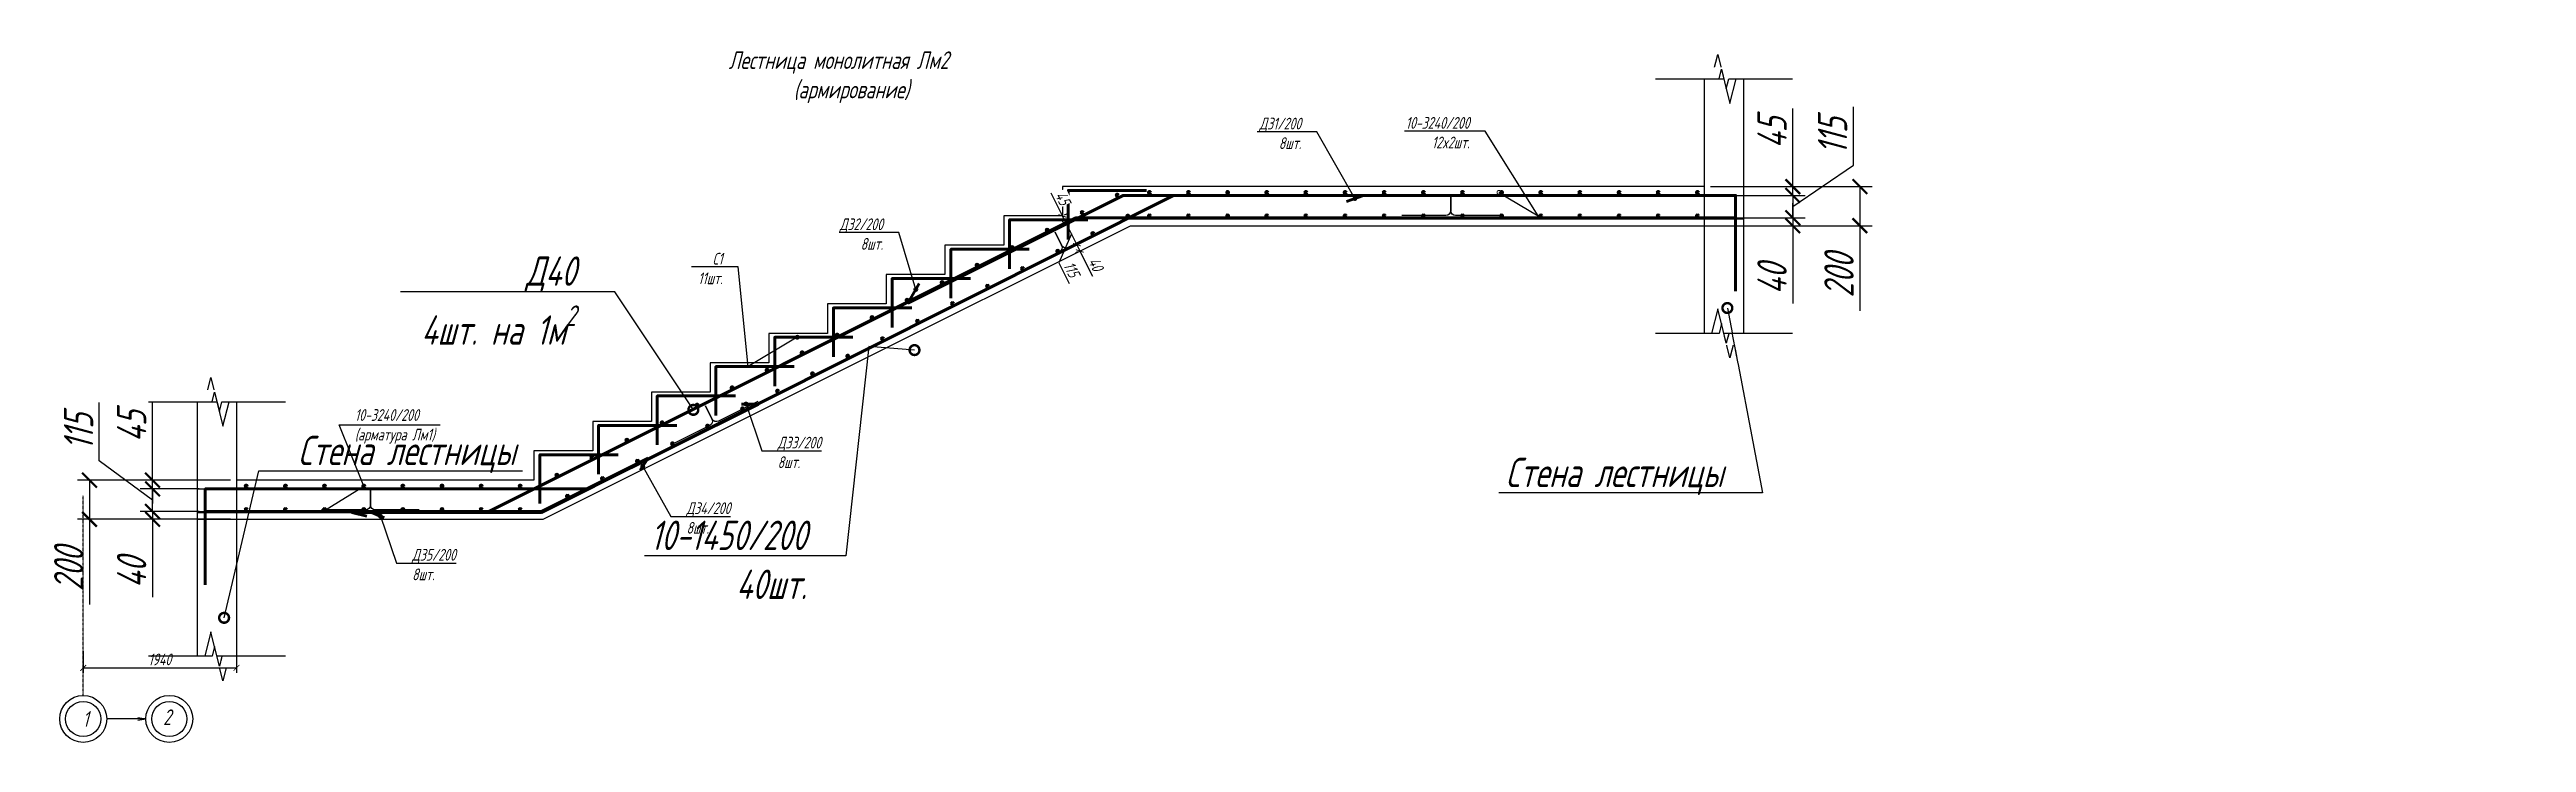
# Model space of a CAD drawing. Header units: millimetres. Extents: x 645 to 249636, y -127504 to 76561.
# Drawn here: x 170127 to 182783, y -43747 to -40207 of the extents above; entities that cross this region are included whole.
import ezdxf
from ezdxf import colors
from ezdxf.entities.mleader import LeaderData, LeaderLine
from ezdxf.math import Vec2, Vec3

# ---------------------------------------------------------------- set-up
doc = ezdxf.new("R2010")
doc.units = ezdxf.units.MM
doc.linetypes.add('Штрихпунктирная', pattern=[11, 6, -2, 1, -2])
doc.layers.get('Defpoints').update_dxf_attribs({"color": 8})
for name, color, linetype, lineweight in [('Обозначение', 94, 'Continuous', 25), ('Обозначения', 82, 'Continuous', 25), ('Обозначения @ 20', 82, 'Continuous', 25), ('Обозначения @ 50', 82, 'Continuous', 25), ('Основная', 7, 'Continuous', 60)]:
    doc.layers.add(name, color=color, linetype=linetype, lineweight=lineweight)
doc.styles.get("Standard").update_dxf_attribs({"font": 'simplex.shx', "width": 0.7, "oblique": 15, "height": 3})
doc.dimstyles.new('Default', dxfattribs={"dimtxt": 3, "dimasz": 1.5, "dimexe": 1.25, "dimexo": 0.625, "dimtad": 1, "dimdec": 0, "dimtxsty": 'Standard', "dimblk": 'ARCHTICK', "dimcen": 2.5, "dimadec": 0, "dimazin": 0, "dimtfac": 1, "dimtdec": 0, "dimtmove": 0, "dimatfit": 3, "dimfxl": 1, "dimarcsym": 0})

msp = doc.modelspace()

# ---------------------------------------------------------------- texts
at = {"layer": 'Обозначение', "attachment_point": 1}
for s, width, insert, char_height in [('\\pi327.12873;Лестница монолитная Лм2\\P\\pi658.85126;(армирование)', 2023.77947, (173269.894, -40216.165), 90), ('1', 270.73167, (170296.219, -43586.717), 80), ('2', 270.73167, (170707.253, -43577.997), 80)]:
    msp.add_mtext_dynamic_manual_height_columns(s, width=width, gutter_width=300, heights=[0], dxfattribs=dict(at, insert=insert, char_height=char_height))

# ---------------------------------------------------------------- blocks, each defined once
blk = doc.blocks.new('_DotSmall')
at = {"color": 0, "linetype": 'ByBlock', "const_width": 0.5}
blk.add_lwpolyline([(-0.0625, 0, 1), (0.0625, 0, 1)], format="xyb", close=True, dxfattribs=at)
blk = doc.blocks.new('_ArchTick')
at = {"color": 0, "linetype": 'ByBlock', "const_width": 0.15}
blk.add_lwpolyline([(-0.5, -0.5), (0.5, 0.5)], dxfattribs=at)
blk = doc.blocks.new('*D326')
at = {"layer": 'Defpoints', "color": 0, "transparency": 16777216}
for p in [(178582, -40907), (178582, -40952), (179034, -40907)]:
    blk.add_point(p, dxfattribs=at)
at = {"layer": 'Обозначение', "color": 0, "lineweight": -2, "transparency": 16777216}
for p, q in [((179034, -40907), (179034, -40508)), ((178613, -40907), (179097, -40907)), ((178613, -40952), (179097, -40952)), ((179034, -40952), (179034, -40907)), ((179034, -40952), (179034, -41027))]:
    blk.add_line(p, q, dxfattribs=at)
at = {"layer": 'Обозначение', "color": 0, "lineweight": -2, "transparency": 16777216, "xscale": 75, "yscale": 75, "zscale": 75}
for p, rotation in [((179034, -40907), 270), ((179034, -40952), 90)]:
    blk.add_blockref('_ArchTick', p, dxfattribs=dict(at, rotation=rotation))
at = {"layer": 'Обозначение', "color": 0, "transparency": 16777216, "insert": (178928, -40632), "char_height": 150, "attachment_point": 5, "rotation": 90}
blk.add_mtext('45', dxfattribs=at)
blk = doc.blocks.new('*D327')
at = {"layer": 'Defpoints', "color": 0, "transparency": 16777216}
for p in [(178582, -41067), (178582, -41107), (179034, -41107)]:
    blk.add_point(p, dxfattribs=at)
at = {"layer": 'Обозначение', "color": 0, "lineweight": -2, "transparency": 16777216}
for p, q in [((179034, -41067), (179034, -40992)), ((178613, -41067), (179097, -41067)), ((178613, -41107), (179097, -41107)), ((179034, -41067), (179034, -41107)), ((179034, -41107), (179034, -41504))]:
    blk.add_line(p, q, dxfattribs=at)
at = {"layer": 'Обозначение', "color": 0, "lineweight": -2, "transparency": 16777216, "xscale": 75, "yscale": 75, "zscale": 75}
for p, rotation in [((179034, -41067), 270), ((179034, -41107), 90)]:
    blk.add_blockref('_ArchTick', p, dxfattribs=dict(at, rotation=rotation))
at = {"layer": 'Обозначение', "color": 0, "transparency": 16777216, "insert": (178928, -41380), "char_height": 150, "attachment_point": 5, "rotation": 90}
blk.add_mtext('40', dxfattribs=at)
blk = doc.blocks.new('*D328')
at = {"layer": 'Defpoints', "color": 0, "transparency": 16777216}
for p in [(178582, -40952), (178582, -41067), (179034, -41067)]:
    blk.add_point(p, dxfattribs=at)
at = {"layer": 'Обозначение', "color": 0, "lineweight": -2, "transparency": 16777216}
for p, q in [((179344, -40798), (179344, -40500)), ((179034, -41009), (179344, -40798)), ((178613, -40952), (179097, -40952)), ((179034, -40952), (179034, -41067)), ((178613, -41067), (179097, -41067))]:
    blk.add_line(p, q, dxfattribs=at)
at = {"layer": 'Обозначение', "color": 0, "lineweight": -2, "transparency": 16777216, "xscale": 75, "yscale": 75, "zscale": 75}
for p, rotation in [((179034, -40952), 90), ((179034, -41067), 270)]:
    blk.add_blockref('_ArchTick', p, dxfattribs=dict(at, rotation=rotation))
at = {"layer": 'Обозначение', "color": 0, "transparency": 16777216, "insert": (179237, -40649), "char_height": 150, "attachment_point": 5, "rotation": 90}
blk.add_mtext('115', dxfattribs=at)
blk = doc.blocks.new('*D329')
at = {"layer": 'Defpoints', "color": 0, "transparency": 16777216}
for p in [(178582, -40907), (178582, -41107), (179377, -41107)]:
    blk.add_point(p, dxfattribs=at)
at = {"layer": 'Обозначение', "color": 0, "lineweight": -2, "transparency": 16777216}
for p, q in [((178613, -40907), (179439, -40907)), ((179377, -40907), (179377, -41107)), ((178613, -41107), (179439, -41107)), ((179377, -41107), (179377, -41542))]:
    blk.add_line(p, q, dxfattribs=at)
at = {"layer": 'Обозначение', "color": 0, "lineweight": -2, "transparency": 16777216, "xscale": 75, "yscale": 75, "zscale": 75}
for p, rotation in [((179377, -40907), 90), ((179377, -41107), 270)]:
    blk.add_blockref('_ArchTick', p, dxfattribs=dict(at, rotation=rotation))
at = {"layer": 'Обозначение', "color": 0, "transparency": 16777216, "insert": (179270, -41362), "char_height": 150, "attachment_point": 5, "rotation": 90}
blk.add_mtext('200', dxfattribs=at)
blk = doc.blocks.new('*D330')
at = {"layer": 'Defpoints', "color": 0, "transparency": 16777216}
for p in [(170653, -42407), (170922, -42452), (171082, -42407)]:
    blk.add_point(p, dxfattribs=at)
at = {"layer": 'Обозначение', "color": 0, "lineweight": -2, "transparency": 16777216}
for p, q in [((170653, -42407), (170653, -42008)), ((171051, -42407), (170590, -42407)), ((170891, -42452), (170590, -42452)), ((170653, -42452), (170653, -42407)), ((170653, -42452), (170653, -42527))]:
    blk.add_line(p, q, dxfattribs=at)
at = {"layer": 'Обозначение', "color": 0, "lineweight": -2, "transparency": 16777216, "xscale": 75, "yscale": 75, "zscale": 75}
for p, rotation in [((170653, -42407), 270), ((170653, -42452), 90)]:
    blk.add_blockref('_ArchTick', p, dxfattribs=dict(at, rotation=rotation))
at = {"layer": 'Обозначение', "color": 0, "transparency": 16777216, "insert": (170546, -42132), "char_height": 150, "attachment_point": 5, "rotation": 90}
blk.add_mtext('45', dxfattribs=at)
blk = doc.blocks.new('*D331')
at = {"layer": 'Defpoints', "color": 0, "transparency": 16777216}
for p in [(171082, -42407), (170331, -42607), (171082, -42607)]:
    blk.add_point(p, dxfattribs=at)
at = {"layer": 'Обозначение', "color": 0, "lineweight": -2, "transparency": 16777216}
for p, q in [((171051, -42407), (170269, -42407)), ((170331, -42407), (170331, -42607)), ((171051, -42607), (170269, -42607)), ((170331, -42607), (170331, -43042))]:
    blk.add_line(p, q, dxfattribs=at)
at = {"layer": 'Обозначение', "color": 0, "lineweight": -2, "transparency": 16777216, "xscale": 75, "yscale": 75, "zscale": 75}
for p, rotation in [((170331, -42407), 90), ((170331, -42607), 270)]:
    blk.add_blockref('_ArchTick', p, dxfattribs=dict(at, rotation=rotation))
at = {"layer": 'Обозначение', "color": 0, "transparency": 16777216, "insert": (170225, -42862), "char_height": 150, "attachment_point": 5, "rotation": 90}
blk.add_mtext('200', dxfattribs=at)
blk = doc.blocks.new('*D332')
at = {"layer": 'Defpoints', "color": 0, "transparency": 16777216}
for p in [(170653, -42607), (170882, -42607), (170922, -42567)]:
    blk.add_point(p, dxfattribs=at)
at = {"layer": 'Обозначение', "color": 0, "lineweight": -2, "transparency": 16777216}
for p, q in [((170653, -42567), (170653, -42492)), ((170891, -42567), (170590, -42567)), ((170851, -42607), (170590, -42607)), ((170653, -42567), (170653, -42607)), ((170653, -42607), (170653, -43004))]:
    blk.add_line(p, q, dxfattribs=at)
at = {"layer": 'Обозначение', "color": 0, "lineweight": -2, "transparency": 16777216, "xscale": 75, "yscale": 75, "zscale": 75}
for p, rotation in [((170653, -42567), 270), ((170653, -42607), 90)]:
    blk.add_blockref('_ArchTick', p, dxfattribs=dict(at, rotation=rotation))
at = {"layer": 'Обозначение', "color": 0, "transparency": 16777216, "insert": (170546, -42880), "char_height": 150, "attachment_point": 5, "rotation": 90}
blk.add_mtext('40', dxfattribs=at)
blk = doc.blocks.new('*D333')
at = {"layer": 'Defpoints', "color": 0, "transparency": 16777216}
for p in [(170653, -42452), (170922, -42452), (170922, -42567)]:
    blk.add_point(p, dxfattribs=at)
at = {"layer": 'Обозначение', "color": 0, "lineweight": -2, "transparency": 16777216}
for p, q in [((170381, -42308), (170381, -42011)), ((170653, -42509), (170381, -42308)), ((170891, -42452), (170590, -42452)), ((170653, -42567), (170653, -42452)), ((170891, -42567), (170590, -42567))]:
    blk.add_line(p, q, dxfattribs=at)
at = {"layer": 'Обозначение', "color": 0, "lineweight": -2, "transparency": 16777216, "xscale": 75, "yscale": 75, "zscale": 75}
for p, rotation in [((170653, -42452), 90), ((170653, -42567), 270)]:
    blk.add_blockref('_ArchTick', p, dxfattribs=dict(at, rotation=rotation))
at = {"layer": 'Обозначение', "color": 0, "transparency": 16777216, "insert": (170275, -42160), "char_height": 150, "attachment_point": 5, "rotation": 90}
blk.add_mtext('115', dxfattribs=at)
blk = doc.blocks.new('*U345')
at = {"color": 0, "linetype": 'ByBlock', "lineweight": -2}
for points in [[(0, 5), (-3, 5), (-3, 1.25), (0, 1.25)], [(0, -5), (-3, -5), (-3, -1.25), (0, -1.25)]]:
    blk.add_wipeout(points, dxfattribs=at)
blk.add_wipeout([(-3, -1.25), (0, -1.25), (-2.5, -0.62), (2.5, 0.62), (0, 1.25), (-3, 1.25)], dxfattribs=at)
at = {"color": 0, "linetype": 'ByBlock', "lineweight": -2, "ltscale": 100}
for points in [[(0, 1.25), (0, 5), (0, 7)], [(0, -1.25), (-2.5, -0.62), (2.5, 0.62), (0, 1.25)], [(0, -7), (0, -5), (0, -1.25)]]:
    blk.add_lwpolyline(points, dxfattribs=at)
blk = doc.blocks.new('*U1198')
at = {"layer": 'Обозначения @ 50', "ltscale": 100, "xscale": 50.00000000000002, "yscale": 50.00000000000002, "zscale": 50.00000000000002, "rotation": 270.0000000000001}
blk.add_blockref('*U345', (170982, -42007), dxfattribs=at)
at = {"layer": 'Обозначения @ 20', "ltscale": 100, "xscale": 20.00000000000001, "yscale": 20.00000000000001, "zscale": 20.00000000000001, "rotation": 270.0000000000001}
blk.add_blockref('*U345', (170982, -42007), dxfattribs=at)
blk = doc.blocks.new('*U347')
at = {"color": 0, "linetype": 'ByBlock', "lineweight": -2}
for points in [[(0, 5), (-3, 5), (-3, 1.25), (0, 1.25)], [(0, -5), (-3, -5), (-3, -1.25), (0, -1.25)]]:
    blk.add_wipeout(points, dxfattribs=at)
blk.add_wipeout([(-3, -1.25), (0, -1.25), (-2.5, -0.62), (2.5, 0.62), (0, 1.25), (-3, 1.25)], dxfattribs=at)
at = {"color": 0, "linetype": 'ByBlock', "lineweight": -2, "ltscale": 100}
for points in [[(0, 1.25), (0, 5), (0, 7)], [(0, -1.25), (-2.5, -0.62), (2.5, 0.62), (0, 1.25)], [(0, -7), (0, -5), (0, -1.25)]]:
    blk.add_lwpolyline(points, dxfattribs=at)
blk = doc.blocks.new('*U1199')
at = {"layer": 'Обозначения @ 50', "ltscale": 100, "xscale": 50.00000000000002, "yscale": 50.00000000000002, "zscale": 50.00000000000002, "rotation": 90.00000000000007}
blk.add_blockref('*U347', (170982, -43307), dxfattribs=at)
at = {"layer": 'Обозначения @ 20', "ltscale": 100, "xscale": 20.00000000000001, "yscale": 20.00000000000001, "zscale": 20.00000000000001, "rotation": 90.00000000000007}
blk.add_blockref('*U347', (170982, -43307), dxfattribs=at)
blk = doc.blocks.new('*U1200')
at = {"layer": 'Обозначения @ 50', "ltscale": 100, "xscale": 50.00000000000002, "yscale": 50.00000000000002, "zscale": 50.00000000000002, "rotation": 270.0000000000001}
blk.add_blockref('*U345', (178682, -40357), dxfattribs=at)
at = {"layer": 'Обозначения @ 20', "ltscale": 100, "xscale": 20.00000000000001, "yscale": 20.00000000000001, "zscale": 20.00000000000001, "rotation": 270.0000000000001}
blk.add_blockref('*U345', (178682, -40357), dxfattribs=at)
blk = doc.blocks.new('*U1201')
at = {"layer": 'Обозначения @ 50', "ltscale": 100, "xscale": 50.00000000000002, "yscale": 50.00000000000002, "zscale": 50.00000000000002, "rotation": 90.00000000000007}
blk.add_blockref('*U347', (178682, -41657), dxfattribs=at)
at = {"layer": 'Обозначения @ 20', "ltscale": 100, "xscale": 20.00000000000001, "yscale": 20.00000000000001, "zscale": 20.00000000000001, "rotation": 90.00000000000007}
blk.add_blockref('*U347', (178682, -41657), dxfattribs=at)
blk = doc.blocks.new('*U775')
at = {"layer": 'Основная'}
blk.add_circle((0, 0), 5, dxfattribs=at)
blk = doc.blocks.new('*U776')
at = {"layer": 'Основная', "color": 0, "linetype": 'ByBlock', "lineweight": -2, "transparency": 16777216}
for p in [(0, 0), (200, 0), (400, 0), (600, 0), (800, 0), (1000, 0), (1200, 0), (1400, 0)]:
    blk.add_blockref('*U775', p, dxfattribs=at)
blk = doc.blocks.new('*U777')
at = {"layer": 'Основная'}
blk.add_circle((126, 10), 5, dxfattribs=at)
blk = doc.blocks.new('*U778')
at = {"layer": 'Основная', "color": 0, "linetype": 'ByBlock', "lineweight": -2, "transparency": 16777216, "rotation": 26.56505117651437}
for p in [(175474, -41016), (175116, -41195), (175295, -41105), (174937, -41284), (174758, -41374), (174400, -41553), (174579, -41463), (174221, -41642), (173864, -41821), (174043, -41731), (173685, -41910), (173327, -42089), (173506, -42000), (173148, -42179), (172969, -42268), (172611, -42447), (172790, -42357)]:
    blk.add_blockref('*U777', p, dxfattribs=at)
blk = doc.blocks.new('*U779')
at = {"layer": 'Основная'}
blk.add_circle((0, 0), 5, dxfattribs=at)
blk = doc.blocks.new('*U780')
at = {"layer": 'Основная', "color": 0, "linetype": 'ByBlock', "lineweight": -2, "transparency": 16777216}
for p in [(0, 0), (200, 0), (400, 0), (600, 0), (800, 0), (1000, 0), (1200, 0), (1400, 0), (1600, 0), (1800, 0), (2000, 0), (2200, 0), (2400, 0), (2600, 0), (2800, 0)]:
    blk.add_blockref('*U779', p, dxfattribs=at)
blk = doc.blocks.new('*U781')
at = {"layer": 'Основная'}
blk.add_circle((126, 10), 5, dxfattribs=at)
blk = doc.blocks.new('*U782')
at = {"layer": 'Основная', "color": 0, "linetype": 'ByBlock', "lineweight": -2, "transparency": 16777216, "rotation": 26.56505117651437}
for p in [(175474, -41016), (175116, -41195), (175295, -41105), (174937, -41284), (174758, -41374), (174400, -41553), (174579, -41463), (174221, -41642), (173864, -41821), (174043, -41731), (173685, -41910), (173327, -42089), (173506, -42000), (173148, -42179), (172969, -42268), (172611, -42447), (172790, -42357)]:
    blk.add_blockref('*U781', p, dxfattribs=at)
blk = doc.blocks.new('*U783')
at = {"layer": 'Основная'}
blk.add_circle((0, 0), 5, dxfattribs=at)
blk = doc.blocks.new('*U784')
at = {"layer": 'Основная', "color": 0, "linetype": 'ByBlock', "lineweight": -2, "transparency": 16777216}
for p in [(0, 0), (200, 0), (400, 0), (600, 0), (800, 0), (1000, 0), (1200, 0), (1400, 0)]:
    blk.add_blockref('*U783', p, dxfattribs=at)
blk = doc.blocks.new('*U785')
at = {"layer": 'Основная'}
blk.add_circle((0, 0), 5, dxfattribs=at)
blk = doc.blocks.new('*U786')
at = {"layer": 'Основная', "color": 0, "linetype": 'ByBlock', "lineweight": -2, "transparency": 16777216}
for p in [(0, 0), (200, 0), (400, 0), (600, 0), (800, 0), (1000, 0), (1200, 0), (1400, 0), (1600, 0), (1800, 0), (2000, 0), (2200, 0), (2400, 0), (2600, 0), (2800, 0)]:
    blk.add_blockref('*U785', p, dxfattribs=at)
blk = doc.blocks.new('_Open')
at = {"color": 0, "linetype": 'ByBlock', "lineweight": -2}
for p, q in [((-1, 0.17), (0, 0)), ((-1, -0.17), (0, 0)), ((0, 0), (-1, 0))]:
    blk.add_line(p, q, dxfattribs=at)
blk = doc.blocks.new('*D1076')
at = {"layer": 'Defpoints', "color": 0, "transparency": 16777216}
for p in [(170299, -43269), (171082, -43207), (171082, -43366)]:
    blk.add_point(p, dxfattribs=at)
at = {"layer": 'Обозначение', "color": 0, "lineweight": -2, "transparency": 16777216}
for p, q in [((170299, -43281), (170299, -43391)), ((171082, -43219), (171082, -43391)), ((170299, -43366), (171082, -43366))]:
    blk.add_line(p, q, dxfattribs=at)
at = {"layer": 'Обозначение', "color": 0, "lineweight": -2, "transparency": 16777216, "xscale": 30, "yscale": 30, "zscale": 30, "rotation": 180}
blk.add_blockref('_ArchTick', (170299, -43366), dxfattribs=at)
at = {"layer": 'Обозначение', "color": 0, "lineweight": -2, "transparency": 16777216, "xscale": 30, "yscale": 30, "zscale": 30}
blk.add_blockref('_ArchTick', (171082, -43366), dxfattribs=at)
at = {"layer": 'Обозначение', "color": 0, "transparency": 16777216, "insert": (170690, -43323), "char_height": 60, "attachment_point": 5}
blk.add_mtext('1940', dxfattribs=at)
blk = doc.blocks.new('*D1109')
at = {"layer": 'Defpoints', "color": 0, "transparency": 16777216}
blk.add_point((175320, -41093), dxfattribs=at)
blk.add_point((175320, -41093), dxfattribs=at)
at = {"layer": 'Обозначение', "color": 0, "lineweight": -2, "transparency": 16777216}
for p, q in [((175302, -41057), (175244, -40941)), ((175320, -41093), (175302, -41057)), ((175313, -41051), (175324, -41046)), ((175331, -41087), (175342, -41081))]:
    blk.add_line(p, q, dxfattribs=at)
at = {"layer": 'Обозначение', "color": 0, "lineweight": -2, "transparency": 16777216, "xscale": 30, "yscale": 30, "zscale": 30}
for p, rotation in [((175302, -41057), 116.5650511767973), ((175320, -41093), 296.5650511767973)]:
    blk.add_blockref('_ArchTick', p, dxfattribs=dict(at, rotation=rotation))
at = {"layer": 'Обозначение', "color": 0, "transparency": 16777216, "insert": (175304, -40966), "char_height": 60, "attachment_point": 5, "rotation": 296.5651, "bg_fill": 3, "box_fill_scale": 1.1, "bg_fill_color": 256, "bg_fill_true_color": 13158600, "bg_fill_transparency": 0}
blk.add_mtext('45', dxfattribs=at)
at = {"layer": 'Defpoints', "color": 0, "transparency": 16777216}
blk.add_point((175302, -41057), dxfattribs=at)
blk = doc.blocks.new('*D1110')
at = {"layer": 'Defpoints', "color": 0, "transparency": 16777216}
for p in [(175320, -41093), (175376, -41204), (175376, -41204)]:
    blk.add_point(p, dxfattribs=at)
at = {"layer": 'Обозначение', "color": 0, "lineweight": -2, "transparency": 16777216}
for p, q in [((175309, -41098), (175298, -41104)), ((175320, -41093), (175376, -41204)), ((175348, -41148), (175284, -41296)), ((175365, -41210), (175353, -41216)), ((175284, -41296), (175337, -41402))]:
    blk.add_line(p, q, dxfattribs=at)
at = {"layer": 'Обозначение', "color": 0, "lineweight": -2, "transparency": 16777216, "xscale": 30, "yscale": 30, "zscale": 30}
for p, rotation in [((175320, -41093), 116.565051177078), ((175376, -41204), 296.565051177078)]:
    blk.add_blockref('_ArchTick', p, dxfattribs=dict(at, rotation=rotation))
at = {"layer": 'Обозначение', "color": 0, "transparency": 16777216, "insert": (175349, -41330), "char_height": 60, "attachment_point": 5, "rotation": 296.5651}
blk.add_mtext('115', dxfattribs=at)
blk = doc.blocks.new('*D1111')
at = {"layer": 'Defpoints', "color": 0, "transparency": 16777216}
for p in [(175376, -41204), (175391, -41236), (175391, -41236)]:
    blk.add_point(p, dxfattribs=at)
at = {"layer": 'Обозначение', "color": 0, "lineweight": -2, "transparency": 16777216}
for p, q in [((175365, -41210), (175353, -41216)), ((175380, -41241), (175369, -41247)), ((175376, -41204), (175391, -41236)), ((175457, -41367), (175391, -41236))]:
    blk.add_line(p, q, dxfattribs=at)
at = {"layer": 'Обозначение', "color": 0, "lineweight": -2, "transparency": 16777216, "xscale": 30, "yscale": 30, "zscale": 30}
for p, rotation in [((175376, -41204), 116.565051177078), ((175391, -41236), 296.565051177078)]:
    blk.add_blockref('_ArchTick', p, dxfattribs=dict(at, rotation=rotation))
at = {"layer": 'Обозначение', "color": 0, "transparency": 16777216, "insert": (175473, -41304), "char_height": 60, "attachment_point": 5, "rotation": 296.5651}
blk.add_mtext('40', dxfattribs=at)

# ---------------------------------------------------------------- dimensions: what is measured, and where the dimension line sits
at = {"layer": 'Обозначение'}
for base, p1, p2, picture, middle in [((179034.459, -41066.928), (178582.109, -40951.928), (178582.109, -41066.928), '*D328', (179343.686, -40766.334)), ((170652.614, -42451.928), (170922.113, -42566.928), (170922.113, -42451.928), '*D333', (170381.173, -42277.173))]:
    dim = msp.add_linear_dim(base=base, p1=p1, p2=p2, angle=90, dimstyle='Default', override={"dimtmove": 1}, dxfattribs=at)
    dim.commit()
    dim.dimension.update_dxf_attribs({"geometry": picture, "text_midpoint": middle, "dimtype": 160})
for base, p1, p2, picture, middle in [((179034.459, -40906.928), (178582.109, -40951.928), (178582.109, -40906.928), '*D326', (178928.209, -40632.281)), ((179376.594, -41106.928), (178582.109, -40906.928), (178582.109, -41106.928), '*D329', (179270.344, -41361.946)), ((179034.459, -41106.928), (178582.109, -41066.928), (178582.109, -41106.928), '*D327', (178928.209, -41380.248)), ((170652.614, -42406.928), (170922.113, -42451.928), (171082.113, -42406.928), '*D330', (170546.364, -42132.281)), ((170331.472, -42606.928), (171082.113, -42406.928), (171082.113, -42606.928), '*D331', (170225.222, -42861.946)), ((170652.614, -42606.928), (170922.113, -42566.928), (170882.113, -42606.928), '*D332', (170546.364, -42880.248))]:
    dim = msp.add_linear_dim(base=base, p1=p1, p2=p2, angle=90, dimstyle='Default', dxfattribs=at)
    dim.commit()
    dim.dimension.update_dxf_attribs({"geometry": picture, "text_midpoint": middle})
dim = msp.add_linear_dim(base=(175391.482, -41235.814), p1=(175375.765, -41204.378), p2=(175391.482, -41235.814), angle=116.5650512, text='40', dimstyle='Default', dxfattribs=at)
dim.commit()
dim.dimension.update_dxf_attribs({"geometry": '*D1111', "text_midpoint": (175489.461, -41296.177), "dimtype": 160})

# ---------------------------------------------------------------- linework, layer by layer
at = {"layer": 'Defpoints'}
for p, q in [((172611.482, -42446.928), (175611.482, -40946.928)), ((175611.482, -40946.928), (178582.109, -40946.928)), ((172639.81, -42566.928), (175639.81, -41066.928)), ((175639.81, -41066.928), (178782.109, -41066.928)), ((171082.113, -42446.928), (172611.482, -42446.928)), ((170882.113, -42566.928), (172639.81, -42566.928))]:
    msp.add_line(p, q, dxfattribs=at)
at = {"layer": 'Обозначение', "linetype": 'Штрихпунктирная', "ltscale": 0.5}
msp.add_line((170298.772, -43507.162), (170298.772, -42487.405), dxfattribs=at)
at = {"layer": 'Обозначение'}
for points in [[(178582.109, -40356.928), (178782.109, -40356.928), (178782.109, -41656.928), (178582.109, -41656.928)], [(170882.113, -42006.928), (171082.113, -42006.928), (171082.113, -43306.928), (170882.113, -43306.928)]]:
    msp.add_lwpolyline(points, close=True, dxfattribs=at)
for centre, radius in [((170298.772, -43627.162), 120), ((170298.772, -43627.162), 90), ((170738.772, -43627.162), 90)]:
    msp.add_circle(centre, radius, dxfattribs=at)
at = {"layer": 'Основная', "color": 30, "true_color": 0xf26722}
for points in [[(176839.81, -40951.928), (175869.81, -40951.928), (172640.991, -42571.928), (171670.991, -42571.928)], [(176753.842, -40983.625), (176839.81, -40951.928)], [(171670.991, -42571.928), (171670.991, -42571.928), (171748.186, -42591.061)]]:
    msp.add_lwpolyline(points, dxfattribs=at)
at = {"layer": 'Основная'}
for points in [[(175732.039, -40926.928), (175332.039, -40926.928), (175332.039, -41176.928)], [(175432.039, -41076.928), (175032.039, -41076.928), (175032.039, -41326.928)], [(175132.039, -41226.928), (174732.039, -41226.928), (174732.039, -41476.928)], [(174832.039, -41376.928), (174432.039, -41376.928), (174432.039, -41626.928)], [(174532.039, -41526.928), (174132.039, -41526.928), (174132.039, -41776.928)], [(174232.039, -41676.928), (173832.039, -41676.928), (173832.039, -41926.928)], [(173932.039, -41826.928), (173532.039, -41826.928), (173532.039, -42076.928)], [(173632.039, -41976.928), (173232.039, -41976.928), (173232.039, -42226.928)], [(173332.039, -42126.928), (172932.039, -42126.928), (172932.039, -42376.928)], [(173032.039, -42276.928), (172632.039, -42276.928), (172632.039, -42526.928)], [(172671.178, -42417.08), (172371.482, -42566.928)]]:
    msp.add_lwpolyline(points, dxfattribs=at)
at = {"layer": 'Основная', "lineweight": 30}
for points in [[(177536.074, -41055.558), (177311.074, -41055.558, -0.414213562), (177286.074, -41030.558), (177286.074, -40955.558), (177286.074, -41030.558, -0.414213562), (177261.074, -41055.558), (177036.074, -41055.558)], [(175532.638, -41117.746), (175331.392, -41218.369, -0.414213562), (175297.851, -41207.189), (175264.31, -41140.107), (175297.851, -41207.189, -0.414213562), (175286.67, -41240.73), (175085.424, -41341.353)], [(173746.423, -42004.864), (173545.177, -42105.487, -0.414213562), (173511.635, -42094.307), (173478.094, -42027.225), (173511.635, -42094.307, -0.414213562), (173500.455, -42127.848), (173299.209, -42228.471)], [(172016.181, -42559.151), (171791.181, -42559.151, -0.414213562), (171766.181, -42534.151), (171766.181, -42459.151), (171766.181, -42534.151, -0.414213562), (171741.181, -42559.151), (171516.181, -42559.151)]]:
    msp.add_lwpolyline(points, format="xyb", dxfattribs=at)
at = {"layer": 'Основная', "color": 2}
for points in [[(174570.551, -41402.826), (174512.517, -41502.001)], [(173663.089, -42018.131), (173748.585, -42018.131)]]:
    msp.add_lwpolyline(points, dxfattribs=at)
at = {"layer": 'Основная', "color": 4}
for points in [[(170922.113, -42451.928), (170922.113, -42566.928), (172639.81, -42566.928), (173185.411, -42294.128)], [(173185.411, -42294.128), (173145.366, -42355.655)], [(171761.482, -42566.928), (171836.447, -42599.293)]]:
    msp.add_lwpolyline(points, dxfattribs=at)

# ---------------------------------------------------------------- block references
at = {"layer": 'Основная'}
for name, p in [('*U778', (0, 0)), ('*U780', (175746.482, -40936.928)), ('*U782', (53.666, -107.331)), ('*U786', (175746.482, -41056.928)), ('*U776', (171132.113, -42436.928)), ('*U784', (171132.113, -42556.928))]:
    msp.add_blockref(name, p, dxfattribs=at)

msp.set_redraw_order([(e.dxf.handle, doc.entitydb.next_handle()) for e in msp.query("TEXT MTEXT ATTDEF DIMENSION ARC_DIMENSION")])  # texts and dimensions are drawn at this point

# ---------------------------------------------------------------- leaders
at = {"layer": 'Defpoints'}
ml = msp.add_multileader_mtext('Standard', dxfattribs=at)
ml.set_content('10-3240/200^J(арматура Лм1)', color=256)
ml.set_leader_properties()
ml.set_arrow_properties(name='DOTSMALL')
ml.build(insert=Vec2(0, 0))
ml.multileader.update_dxf_attribs({"text_left_attachment_type": 6, "text_right_attachment_type": 6, "dogleg_length": 2, "arrow_head_size": 40, "scale": 20})
ctx = ml.context
ctx.base_point, ctx.scale, ctx.char_height, ctx.arrow_head_size, ctx.landing_gap_size, ctx.plane_origin = Vec3(171646.718, -42124.227), 20, 60, 40, 40, Vec3(171522.113, -42586.928)
ctx.left_attachment, ctx.right_attachment = 6, 6
notes = []
notes.append((ctx, [(0, (1, 1, 0), (171606.718, -42124.227), (1, 0), 40, [(1, [(171532.113, -42561.928), (171732.113, -42436.928)], 0, [])])]))
ctx.mtext.insert, ctx.mtext.width, ctx.mtext.flow_direction = Vec3(171686.718, -42044.227), 554.8012, 5
at = {"layer": 'Обозначение'}
ml = msp.add_multileader_mtext('Standard', dxfattribs=at)
ml.set_content('Д31/200^J8шт.', color=256)
ml.set_leader_properties()
ml.set_arrow_properties(name='DOTSMALL')
ml.build(insert=Vec2(0, 0))
ml.multileader.update_dxf_attribs({"text_left_attachment_type": 6, "text_right_attachment_type": 6, "dogleg_length": 2, "arrow_head_size": 40, "scale": 20})
ctx = ml.context
ctx.base_point, ctx.scale, ctx.char_height, ctx.arrow_head_size, ctx.landing_gap_size, ctx.plane_origin = Vec3(176200.032, -40627.202), 20, 60, 40, 40, Vec3(175621.667, -41252.964)
ctx.left_attachment, ctx.right_attachment, ctx.text_align_type = 6, 6, 2
notes.append((ctx, [(1, (1, 1, 0), (176602.109, -40627.202), (-1, 0), 40, [(0, [(176796.826, -40967.777)], 0, [])])]))
ctx.mtext.insert, ctx.mtext.alignment, ctx.mtext.flow_direction = Vec3(176522.109, -40555.202), 3, 5
ml = msp.add_multileader_mtext('Standard', dxfattribs=at)
ml.set_content('10-3240/200^J12x2шт.', color=256)
ml.set_leader_properties()
ml.set_arrow_properties(name='DOTSMALL')
ml.build(insert=Vec2(0, 0))
ml.multileader.update_dxf_attribs({"text_left_attachment_type": 6, "text_right_attachment_type": 6, "dogleg_length": 2, "arrow_head_size": 40, "scale": 20})
ctx = ml.context
ctx.base_point, ctx.scale, ctx.char_height, ctx.arrow_head_size, ctx.landing_gap_size, ctx.plane_origin = Vec3(176905.679, -40623.681), 20, 60, 40, 40, Vec3(177532.6, -40936.928)
ctx.left_attachment, ctx.right_attachment, ctx.text_align_type = 6, 6, 2
notes.append((ctx, [(0, (1, 1, 0), (177462.693, -40623.681), (-1, 0), 40, [(1, [(177532.6, -40936.928), (177732.6, -41056.928)], 0, [])])]))
ctx.mtext.insert, ctx.mtext.alignment, ctx.mtext.flow_direction = Vec3(177382.693, -40551.681), 3, 5
ml = msp.add_multileader_mtext('Standard', dxfattribs=at)
ml.set_content('Д32/200^J8шт.', color=256)
ml.set_leader_properties()
ml.set_arrow_properties(name='DOTSMALL')
ml.build(insert=Vec2(0, 0))
ml.multileader.update_dxf_attribs({"text_left_attachment_type": 6, "text_right_attachment_type": 6, "dogleg_length": 2, "arrow_head_size": 40, "scale": 20})
ctx = ml.context
ctx.base_point, ctx.scale, ctx.char_height, ctx.arrow_head_size, ctx.landing_gap_size, ctx.plane_origin = Vec3(174055.474, -41141.677), 20, 60, 40, 40, Vec3(175191.277, -41469.539)
ctx.left_attachment, ctx.right_attachment, ctx.text_align_type = 6, 6, 2
notes.append((ctx, [(1, (1, 1, 0), (174465.551, -41141.677), (-1, 0), 40, [(0, [(174553.181, -41432.51)], 0, [])])]))
ctx.mtext.insert, ctx.mtext.alignment, ctx.mtext.flow_direction = Vec3(174385.551, -41069.677), 3, 5
ml = msp.add_multileader_mtext('Standard', dxfattribs=at)
ml.set_content('\\A1;Д40^J4шт. на 1м{\\H0.7x;\\S2^ ;}', color=256)
ml.set_leader_properties()
ml.set_arrow_properties(name='DOTSMALL')
ml.build(insert=Vec2(0, 0))
ml.multileader.update_dxf_attribs({"text_left_attachment_type": 6, "text_right_attachment_type": 6, "dogleg_length": 2, "arrow_head_size": 100, "scale": 50})
ctx = ml.context
ctx.base_point, ctx.scale, ctx.char_height, ctx.arrow_head_size, ctx.landing_gap_size, ctx.plane_origin = Vec3(171654.33, -41444.075), 50, 150, 100, 100, Vec3(173930.636, -41804.68)
ctx.left_attachment, ctx.right_attachment, ctx.text_align_type = 6, 6, 2
notes.append((ctx, [(0, (1, 1, 0), (173016.003, -41444.075), (-1, 0), 100, [(0, [(173416.32, -42047.744)], 0, [])])]))
ctx.mtext.insert, ctx.mtext.alignment, ctx.mtext.flow_direction = Vec3(172816.003, -41264.075), 3, 5
ml = msp.add_multileader_mtext('Standard', dxfattribs=at)
ml.set_content('10-1450/200^J40шт.', color=256)
ml.set_leader_properties()
ml.set_arrow_properties(name='DOTSMALL')
ml.build(insert=Vec2(0, 0))
ml.multileader.update_dxf_attribs({"text_left_attachment_type": 6, "text_right_attachment_type": 6, "dogleg_length": 2, "arrow_head_size": 100, "scale": 50})
ctx = ml.context
ctx.base_point, ctx.scale, ctx.char_height, ctx.arrow_head_size, ctx.landing_gap_size, ctx.plane_origin = Vec3(172823.146, -42793.994), 50, 150, 100, 100, Vec3(174546.369, -41742.468)
ctx.left_attachment, ctx.right_attachment, ctx.text_align_type = 6, 6, 2
notes.append((ctx, [(1, (1, 1, 0), (174195.683, -42793.994), (-1, 0), 100, [(1, [(174546.369, -41742.468), (174313.818, -41724.58)], 0, [])])]))
ctx.mtext.insert, ctx.mtext.alignment, ctx.mtext.flow_direction = Vec3(173995.683, -42613.994), 3, 5
ml = msp.add_multileader_mtext('Standard', dxfattribs=at)
ml.set_content('Д33/200^J8шт.', color=256)
ml.set_leader_properties()
ml.set_arrow_properties(name='DOTSMALL')
ml.build(insert=Vec2(0, 0))
ml.multileader.update_dxf_attribs({"text_left_attachment_type": 6, "text_right_attachment_type": 6, "dogleg_length": 2, "arrow_head_size": 40, "scale": 20})
ctx = ml.context
ctx.base_point, ctx.scale, ctx.char_height, ctx.arrow_head_size, ctx.landing_gap_size, ctx.plane_origin = Vec3(173807.019, -42257.259), 20, 60, 40, 40, Vec3(173692.53, -42011.06)
ctx.left_attachment, ctx.right_attachment = 6, 6
notes.append((ctx, [(0, (1, 1, 0), (173767.019, -42257.259), (1, 0), 40, [(0, [(173685.459, -42018.131)], 0, [])])]))
ctx.mtext.insert, ctx.mtext.flow_direction = Vec3(173847.019, -42185.259), 5
ml = msp.add_multileader_mtext('Standard', dxfattribs=at)
ml.set_content('Д34/200^J8шт.', color=256)
ml.set_leader_properties()
ml.set_arrow_properties(name='DOTSMALL')
ml.build(insert=Vec2(0, 0))
ml.multileader.update_dxf_attribs({"text_left_attachment_type": 6, "text_right_attachment_type": 6, "dogleg_length": 2, "arrow_head_size": 40, "scale": 20})
ctx = ml.context
ctx.base_point, ctx.scale, ctx.char_height, ctx.arrow_head_size, ctx.landing_gap_size, ctx.plane_origin = Vec3(173341.458, -42592.355), 20, 60, 40, 40, Vec3(173801.742, -42293.165)
ctx.left_attachment, ctx.right_attachment = 6, 6
notes.append((ctx, [(0, (1, 1, 0), (173301.458, -42592.355), (1, 0), 40, [(0, [(173157.781, -42336.58)], 0, [])])]))
ctx.mtext.insert, ctx.mtext.flow_direction = Vec3(173381.458, -42520.355), 5
ml = msp.add_multileader_mtext('Standard', dxfattribs=at)
ml.set_content('Д35/200^J8шт.', color=256)
ml.set_leader_properties()
ml.set_arrow_properties(name='DOTSMALL')
ml.build(insert=Vec2(0, 0))
ml.multileader.update_dxf_attribs({"text_left_attachment_type": 6, "text_right_attachment_type": 6, "dogleg_length": 2, "arrow_head_size": 40, "scale": 20})
ctx = ml.context
ctx.base_point, ctx.scale, ctx.char_height, ctx.arrow_head_size, ctx.landing_gap_size, ctx.plane_origin = Vec3(171939.275, -42830.334), 20, 60, 40, 40, Vec3(171824.786, -42584.135)
ctx.left_attachment, ctx.right_attachment = 6, 6
notes.append((ctx, [(0, (1, 1, 0), (171899.275, -42830.334), (1, 0), 40, [(0, [(171817.715, -42591.206)], 0, [])])]))
ctx.mtext.insert, ctx.mtext.flow_direction = Vec3(171979.275, -42758.334), 5
ml = msp.add_multileader_mtext('Standard', dxfattribs=at)
ml.set_content('', color=256)
ml.set_leader_properties()
ml.set_arrow_properties(name='OPEN')
ml.build(insert=Vec2(0, 0))
ml.multileader.update_dxf_attribs({"text_left_attachment_type": 6, "text_right_attachment_type": 6, "dogleg_length": 2, "arrow_head_size": 40, "scale": 100})
ctx = ml.context
ctx.base_point, ctx.scale, ctx.char_height, ctx.arrow_head_size, ctx.landing_gap_size, ctx.plane_origin = Vec3(170377.529, -43627.162), 100, 60, 40, 40, Vec3(170618.772, -43627.162)
ctx.left_attachment, ctx.right_attachment, ctx.text_align_type = 6, 6, 2
notes.append((ctx, [(0, (1, 1, 0), (170486.099, -43627.162), (-1, 0), 28.57, [(0, [(170618.772, -43627.162)], 0, [])])]))
ctx.mtext.insert, ctx.mtext.alignment, ctx.mtext.flow_direction = Vec3(170417.529, -43567.162), 3, 5
for ctx, leaders in notes:
    for number, flags, end, landing, length, lines in leaders:
        leader = LeaderData()
        leader.index, (leader.has_last_leader_line, leader.has_dogleg_vector, leader.attachment_direction) = number, flags
        leader.last_leader_point, leader.dogleg_vector, leader.dogleg_length = Vec3(end), Vec3(landing), length
        for number, points, colour, breaks in lines:
            line = LeaderLine()
            line.index, line.vertices, line.color, line.breaks = number, Vec3.list(points), colors.encode_raw_color(colour), breaks
            leader.lines.append(line)
        ctx.leaders.append(leader)

# ---------------------------------------------------------------- next in the draw order: block references
at = {"layer": 'Обозначения'}
for name in ['*U1200', '*U1201', '*U1198', '*U1199']:
    msp.add_blockref(name, (0, 0), dxfattribs=at)

# ---------------------------------------------------------------- next in the draw order: linework, layer by layer
at = {"layer": 'Defpoints'}
for points in [[(170882.113, -42451.928), (172612.663, -42451.928), (175612.663, -40951.928), (178782.109, -40951.928)], [(170882.113, -42571.928), (172640.991, -42571.928), (175640.991, -41071.928), (178782.109, -41071.928)], [(170882.113, -42606.928), (172649.253, -42606.928), (175649.253, -41106.928), (178782.109, -41106.928)]]:
    msp.add_lwpolyline(points, dxfattribs=at)
at = {"layer": 'Обозначение', "color": 6}
msp.add_lwpolyline([(172602.039, -42406.928), (171082.113, -42406.928), (171082.113, -42606.928), (172649.253, -42606.928), (175649.253, -41106.928), (178582.109, -41106.928), (178582.109, -40906.928), (175602.039, -40906.928), (175302.039, -40906.928), (175302.039, -41056.928), (175002.039, -41056.928), (175002.039, -41206.928), (174702.039, -41206.928), (174702.039, -41356.928), (174402.039, -41356.928), (174402.039, -41506.928), (174102.039, -41506.928), (174102.039, -41656.928), (173802.039, -41656.928), (173802.039, -41806.928), (173502.039, -41806.928), (173502.039, -41956.928), (173202.039, -41956.928), (173202.039, -42106.928), (172902.039, -42106.928), (172902.039, -42256.928), (172602.039, -42256.928), (172602.039, -42406.928)], dxfattribs=at)
at = {"layer": 'Обозначение'}
msp.add_circle((170738.772, -43627.162), 120, dxfattribs=at)
at = {"layer": 'Основная', "color": 4}
msp.add_lwpolyline([(178742.109, -40951.928), (178742.109, -41066.928), (175371.482, -41066.928), (172371.482, -42566.928), (171761.482, -42566.928)], dxfattribs=at)
at = {"layer": 'Основная', "color": 2}
for points in [[(174512.517, -41502.001), (175612.663, -40951.928), (178742.109, -40951.928), (178742.109, -41441.928)], [(173748.585, -42018.131), (172880.991, -42451.928), (170922.113, -42451.928), (170922.113, -42941.928)]]:
    msp.add_lwpolyline(points, dxfattribs=at)

# ---------------------------------------------------------------- next in the draw order: dimensions: what is measured, and where the dimension line sits
at = {"layer": 'Обозначение'}
dim = msp.add_linear_dim(base=(171082.113, -43365.594), p1=(170298.772, -43268.673), p2=(171082.113, -43206.928), text='1940', dimstyle='Default', dxfattribs=at)
dim.commit()
dim.dimension.update_dxf_attribs({"geometry": '*D1076', "text_midpoint": (170690.442, -43323.094)})

# ---------------------------------------------------------------- next in the draw order: leaders
ml = msp.add_multileader_mtext('Standard', dxfattribs=at)
ml.set_content('С1\\P11шт.', color=256)
ml.set_leader_properties()
ml.set_arrow_properties(name='DOTSMALL')
ml.build(insert=Vec2(0, 0))
ml.multileader.update_dxf_attribs({"text_left_attachment_type": 6, "text_right_attachment_type": 6, "dogleg_length": 2, "arrow_head_size": 40, "scale": 20})
ctx = ml.context
ctx.base_point, ctx.scale, ctx.char_height, ctx.arrow_head_size, ctx.landing_gap_size, ctx.plane_origin = Vec3(173354.962, -41317.774), 20, 60, 40, 40, Vec3(173947.464, -41676.928)
ctx.left_attachment, ctx.right_attachment, ctx.text_align_type = 6, 6, 2
notes = []
notes.append((ctx, [(0, (1, 1, 0), (173645.727, -41317.774), (-1, 0), 40, [(1, [(173947.464, -41676.928), (173696.949, -41826.928)], 0, [])])]))
ctx.mtext.insert, ctx.mtext.width, ctx.mtext.alignment, ctx.mtext.flow_direction = Vec3(173565.727, -41245.774), 151.54568, 3, 5
ml = msp.add_multileader_mtext('Standard', dxfattribs=at)
ml.set_content('Стена лестницы', color=256)
ml.set_leader_properties()
ml.set_arrow_properties(name='DOTSMALL')
ml.build(insert=Vec2(0, 0))
ml.multileader.update_dxf_attribs({"text_left_attachment_type": 6, "text_right_attachment_type": 6, "dogleg_length": 2, "arrow_head_size": 100, "scale": 50})
ctx = ml.context
ctx.base_point, ctx.scale, ctx.char_height, ctx.arrow_head_size, ctx.landing_gap_size, ctx.plane_origin = Vec3(177191.566, -42472.431), 50, 150, 100, 100, Vec3(178700.713, -41443.903)
ctx.left_attachment, ctx.right_attachment, ctx.text_align_type = 6, 6, 2
notes.append((ctx, [(0, (1, 1, 0), (178878.791, -42472.431), (-1, 0), 100, [(0, [(178699.746, -41527.506)], 0, [])])]))
ctx.mtext.insert, ctx.mtext.alignment, ctx.mtext.flow_direction = Vec3(178678.791, -42292.431), 3, 5
ml = msp.add_multileader_mtext('Standard', dxfattribs=at)
ml.set_content('Стена лестницы', color=256)
ml.set_leader_properties()
ml.set_arrow_properties(name='DOTSMALL')
ml.build(insert=Vec2(0, 0))
ml.multileader.update_dxf_attribs({"text_left_attachment_type": 6, "text_right_attachment_type": 6, "dogleg_length": 2, "arrow_head_size": 100, "scale": 50})
ctx = ml.context
ctx.base_point, ctx.scale, ctx.char_height, ctx.arrow_head_size, ctx.landing_gap_size, ctx.plane_origin = Vec3(171296.127, -42360.148), 50, 150, 100, 100, Vec3(170972.686, -43014.617)
ctx.left_attachment, ctx.right_attachment = 6, 6
notes.append((ctx, [(0, (1, 1, 0), (171196.127, -42360.148), (1, 0), 100, [(0, [(171018.688, -43110.364)], 0, [])])]))
ctx.mtext.insert, ctx.mtext.flow_direction = Vec3(171396.127, -42180.148), 5
for ctx, leaders in notes:
    for number, flags, end, landing, length, lines in leaders:
        leader = LeaderData()
        leader.index, (leader.has_last_leader_line, leader.has_dogleg_vector, leader.attachment_direction) = number, flags
        leader.last_leader_point, leader.dogleg_vector, leader.dogleg_length = Vec3(end), Vec3(landing), length
        for number, points, colour, breaks in lines:
            line = LeaderLine()
            line.index, line.vertices, line.color, line.breaks = number, Vec3.list(points), colors.encode_raw_color(colour), breaks
            leader.lines.append(line)
        ctx.leaders.append(leader)

# ---------------------------------------------------------------- next in the draw order: dimensions: what is measured, and where the dimension line sits
dim = msp.add_aligned_dim(p1=(175302.039, -41056.928), p2=(175319.863, -41092.575), distance=0, text='45', dimstyle='Default', override={"dimjust": 1, "dimtfill": 1}, dxfattribs=at)
dim.commit()
dim.dimension.update_dxf_attribs({"geometry": '*D1109', "text_midpoint": (175304.339, -40966.493)})

# ---------------------------------------------------------------- next in the draw order: dimensions: what is measured, and where the dimension line sits
dim = msp.add_linear_dim(base=(175375.765, -41204.378), p1=(175319.863, -41092.575), p2=(175375.765, -41204.378), angle=116.5650512, text='115', dimstyle='Default', dxfattribs=at)
dim.commit()
dim.dimension.update_dxf_attribs({"geometry": '*D1110', "text_midpoint": (175289.732, -41307.004), "dimtype": 160})

doc.saveas('drawing.dxf')
